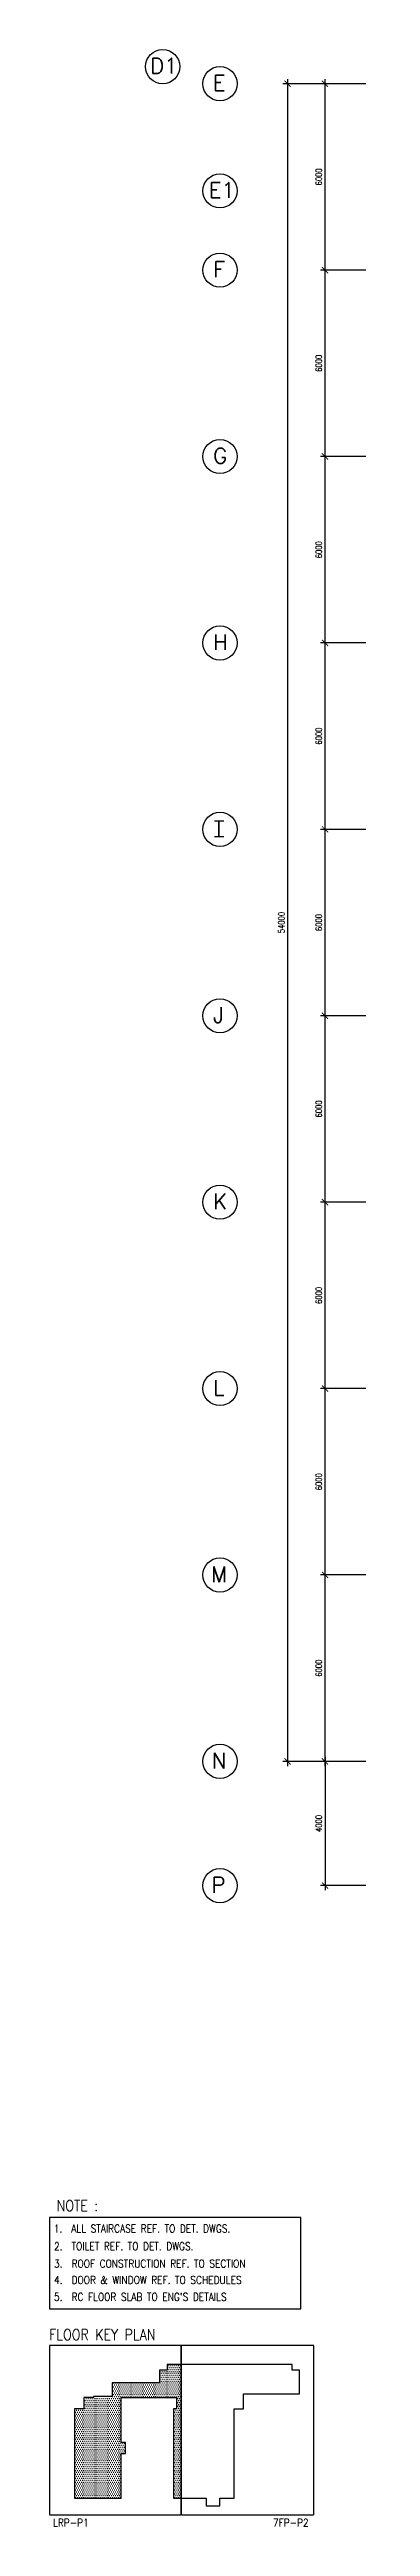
# Model space of a CAD drawing. Extents: x 2687779 to 2997471, y -863049 to -631414.
# Drawn here: x 2873484 to 2883788, y -863049 to -783324 of the extents above; entities that cross this region are included whole.
import ezdxf
from ezdxf.enums import TextEntityAlignment as Align

# ---------------------------------------------------------------- set-up
doc = ezdxf.new("R2010")
doc.units = 0
doc.header["$LTSCALE"] = 10
doc.header["$MEASUREMENT"] = 0
doc.header["$PDMODE"] = 34
doc.linetypes.add('DASHED', pattern=[0.75, 0.5, -0.25])
doc.layers.get('0').update_dxf_attribs({"linetype": 'CONTINUOUS'})
doc.layers.get('DEFPOINTS').update_dxf_attribs({"linetype": 'CONTINUOUS'})
for name, color, linetype in [('DIM', 7, 'CONTINUOUS'), ('GRID-T', 7, 'CONTINUOUS'), ('LINE', 7, 'CONTINUOUS'), ('PL', 5, 'CONTINUOUS'), ('T50', 3, 'CONTINUOUS')]:
    doc.layers.add(name, color=color, linetype=linetype)
doc.styles.add('ROMANS', font='romans.shx', dxfattribs={"width": 0.8, "height": 100})
doc.styles.get("Standard").update_dxf_attribs({"font": 'ROMANS.SHX'})
doc.dimstyles.new('STANDARD$0', dxfattribs={"dimscale": 0, "dimtxt": 8, "dimasz": 6, "dimexe": 1, "dimexo": 1, "dimgap": 3, "dimtad": 1, "dimdec": 0, "dimlfac": -1, "dimrnd": 1, "dimzin": 0, "dimdsep": 46, "dimtxsty": 'Standard', "dimcen": 0, "dimclrd": 5, "dimclre": 250, "dimadec": 0, "dimazin": 0, "dimtfac": 1, "dimtdec": 4, "dimtofl": 0, "dimtmove": 0, "dimatfit": 3, "dimfxl": 1, "dimtolj": 1, "dimtzin": 0, "dimarcsym": 0})

msp = doc.modelspace()

# ---------------------------------------------------------------- texts
at = {"layer": 'GRID-T', "color": 3, "style": 'ROMANS'}
for s, p in [('D1', (2876716.8, -784099.9)), ('E', (2878731.9, -784649.9)), ('E1', (2878597, -788099.9)), ('F', (2878739.3, -790649.9)), ('G', (2878739.3, -796649.9)), ('H', (2878739.3, -802649.9)), ('I', (2878836.6, -808649.9)), ('J', (2878739.3, -814649.9)), ('K', (2878739.3, -820649.9)), ('L', (2878739.3, -826649.9)), ('M', (2878669.6, -832649.9)), ('N', (2878693.5, -838649.9)), ('P', (2878680.3, -842649.9))]:
    msp.add_text(s, height=500, dxfattribs=at).set_placement(p)
at = {"layer": 'T50', "color": 3, "style": 'ROMANS', "width": 0.85}
msp.add_text('NOTE :', height=350, dxfattribs=at).set_placement((2874375.9, -852723.6, 1895.1), align=Align.MIDDLE)
at = {"layer": 'T50', "color": 2, "style": 'ROMANS', "width": 0.85}
for s, p in [('1.  ALL STAIRCASE REF. TO DET. DWGS.', (2873615.4, -853584.9)), ('2.  TOILET REF. TO DET. DWGS.', (2873623.4, -854153.5)), ('3.  ROOF CONSTRUCTION REF. TO SECTION', (2873623.4, -854716.3)), ('4.  DOOR & WINDOW REF. TO SCHEDULES', (2873623.4, -855241.3)), ("5.  RC FLOOR SLAB TO ENG'S DETAILS", (2873623.4, -855784.3)), ('LRP-P1', (2873593.7, -863049.4)), ('7FP-P2', (2880655.9, -863049.4))]:
    msp.add_text(s, height=250, dxfattribs=at).set_placement(p)
at = {"layer": 'T50', "color": 3, "style": 'ROMANS', "width": 0.85}
msp.add_text('FLOOR KEY PLAN', height=350, dxfattribs=at).set_placement((2873468.7, -857048.5))

# ---------------------------------------------------------------- blocks, each defined once
blk = doc.blocks.new('_ARCHTICK')
at = {"color": 0, "linetype": 'ByBlock', "const_width": 0.15}
blk.add_lwpolyline([(-0.5, -0.5), (0.5, 0.5)], dxfattribs=at)
blk = doc.blocks.new('*D93')
at = {"layer": 'DEFPOINTS', "color": 0, "transparency": 16777216}
for p in [(2881131, -784424), (2883030, -784424), (2883030, -838424)]:
    blk.add_point(p, dxfattribs=at)
at = {"layer": 'DIM', "color": 7, "lineweight": -2, "transparency": 16777216}
for p, q in [((2882880, -784424), (2880981, -784424)), ((2881131, -838574), (2881131, -784274)), ((2882880, -838424), (2880981, -838424))]:
    blk.add_line(p, q, dxfattribs=at)
at = {"layer": 'DIM', "color": 7, "lineweight": -2, "transparency": 16777216, "xscale": 200, "yscale": 200, "zscale": 200}
for p, rotation in [((2881131, -784424), 90), ((2881131, -838424), 270)]:
    blk.add_blockref('_ARCHTICK', p, dxfattribs=dict(at, rotation=rotation))
at = {"layer": 'DIM', "color": 7, "transparency": 16777216, "insert": (2880931, -811424), "char_height": 200, "attachment_point": 5, "rotation": 90, "style": 'ROMANS'}
blk.add_mtext('\\A1;54000', dxfattribs=at)
blk = doc.blocks.new('*D94')
at = {"layer": 'DEFPOINTS', "color": 0, "transparency": 16777216}
for p in [(2882331, -832424), (2883788, -832424), (2883788, -838424)]:
    blk.add_point(p, dxfattribs=at)
at = {"layer": 'DIM', "color": 7, "lineweight": -2, "transparency": 16777216}
for p, q in [((2882331, -838574), (2882331, -832274)), ((2883638, -832424), (2882181, -832424)), ((2883638, -838424), (2882181, -838424))]:
    blk.add_line(p, q, dxfattribs=at)
at = {"layer": 'DIM', "color": 7, "lineweight": -2, "transparency": 16777216, "xscale": 200, "yscale": 200, "zscale": 200}
for p, rotation in [((2882331, -832424), 90), ((2882331, -838424), 270)]:
    blk.add_blockref('_ARCHTICK', p, dxfattribs=dict(at, rotation=rotation))
at = {"layer": 'DIM', "color": 7, "transparency": 16777216, "insert": (2882131, -835424), "char_height": 200, "attachment_point": 5, "rotation": 90, "style": 'ROMANS'}
blk.add_mtext('\\A1;6000', dxfattribs=at)
blk = doc.blocks.new('*D95')
at = {"layer": 'DEFPOINTS', "color": 0, "transparency": 16777216}
for p in [(2882331, -826424), (2883788, -826424), (2883788, -832424)]:
    blk.add_point(p, dxfattribs=at)
at = {"layer": 'DIM', "color": 7, "lineweight": -2, "transparency": 16777216}
for p, q in [((2883638, -826424), (2882181, -826424)), ((2882331, -832574), (2882331, -826274)), ((2883638, -832424), (2882181, -832424))]:
    blk.add_line(p, q, dxfattribs=at)
at = {"layer": 'DIM', "color": 7, "lineweight": -2, "transparency": 16777216, "xscale": 200, "yscale": 200, "zscale": 200}
for p, rotation in [((2882331, -826424), 90), ((2882331, -832424), 270)]:
    blk.add_blockref('_ARCHTICK', p, dxfattribs=dict(at, rotation=rotation))
at = {"layer": 'DIM', "color": 7, "transparency": 16777216, "insert": (2882131, -829424), "char_height": 200, "attachment_point": 5, "rotation": 90, "style": 'ROMANS'}
blk.add_mtext('\\A1;6000', dxfattribs=at)
blk = doc.blocks.new('*D96')
at = {"layer": 'DEFPOINTS', "color": 0, "transparency": 16777216}
for p in [(2882331, -820424), (2883788, -820424), (2883788, -826424)]:
    blk.add_point(p, dxfattribs=at)
at = {"layer": 'DIM', "color": 7, "lineweight": -2, "transparency": 16777216}
for p, q in [((2882331, -826574), (2882331, -820274)), ((2883638, -820424), (2882181, -820424)), ((2883638, -826424), (2882181, -826424))]:
    blk.add_line(p, q, dxfattribs=at)
at = {"layer": 'DIM', "color": 7, "lineweight": -2, "transparency": 16777216, "xscale": 200, "yscale": 200, "zscale": 200}
for p, rotation in [((2882331, -820424), 90), ((2882331, -826424), 270)]:
    blk.add_blockref('_ARCHTICK', p, dxfattribs=dict(at, rotation=rotation))
at = {"layer": 'DIM', "color": 7, "transparency": 16777216, "insert": (2882131, -823424), "char_height": 200, "attachment_point": 5, "rotation": 90, "style": 'ROMANS'}
blk.add_mtext('\\A1;6000', dxfattribs=at)
blk = doc.blocks.new('*D97')
at = {"layer": 'DEFPOINTS', "color": 0, "transparency": 16777216}
for p in [(2882331, -814424), (2883788, -814424), (2883788, -820424)]:
    blk.add_point(p, dxfattribs=at)
at = {"layer": 'DIM', "color": 7, "lineweight": -2, "transparency": 16777216}
for p, q in [((2883638, -814424), (2882181, -814424)), ((2882331, -820574), (2882331, -814274)), ((2883638, -820424), (2882181, -820424))]:
    blk.add_line(p, q, dxfattribs=at)
at = {"layer": 'DIM', "color": 7, "lineweight": -2, "transparency": 16777216, "xscale": 200, "yscale": 200, "zscale": 200}
for p, rotation in [((2882331, -814424), 90), ((2882331, -820424), 270)]:
    blk.add_blockref('_ARCHTICK', p, dxfattribs=dict(at, rotation=rotation))
at = {"layer": 'DIM', "color": 7, "transparency": 16777216, "insert": (2882131, -817424), "char_height": 200, "attachment_point": 5, "rotation": 90, "style": 'ROMANS'}
blk.add_mtext('\\A1;6000', dxfattribs=at)
blk = doc.blocks.new('*D98')
at = {"layer": 'DEFPOINTS', "color": 0, "transparency": 16777216}
for p in [(2882331, -808424), (2883788, -808424), (2883788, -814424)]:
    blk.add_point(p, dxfattribs=at)
at = {"layer": 'DIM', "color": 7, "lineweight": -2, "transparency": 16777216}
for p, q in [((2882331, -814574), (2882331, -808274)), ((2883638, -808424), (2882181, -808424)), ((2883638, -814424), (2882181, -814424))]:
    blk.add_line(p, q, dxfattribs=at)
at = {"layer": 'DIM', "color": 7, "lineweight": -2, "transparency": 16777216, "xscale": 200, "yscale": 200, "zscale": 200}
for p, rotation in [((2882331, -808424), 90), ((2882331, -814424), 270)]:
    blk.add_blockref('_ARCHTICK', p, dxfattribs=dict(at, rotation=rotation))
at = {"layer": 'DIM', "color": 7, "transparency": 16777216, "insert": (2882131, -811424), "char_height": 200, "attachment_point": 5, "rotation": 90, "style": 'ROMANS'}
blk.add_mtext('\\A1;6000', dxfattribs=at)
blk = doc.blocks.new('*D99')
at = {"layer": 'DEFPOINTS', "color": 0, "transparency": 16777216}
for p in [(2882331, -802424), (2883788, -802424), (2883788, -808424)]:
    blk.add_point(p, dxfattribs=at)
at = {"layer": 'DIM', "color": 7, "lineweight": -2, "transparency": 16777216}
for p, q in [((2883638, -802424), (2882181, -802424)), ((2882331, -808574), (2882331, -802274)), ((2883638, -808424), (2882181, -808424))]:
    blk.add_line(p, q, dxfattribs=at)
at = {"layer": 'DIM', "color": 7, "lineweight": -2, "transparency": 16777216, "xscale": 200, "yscale": 200, "zscale": 200}
for p, rotation in [((2882331, -802424), 90), ((2882331, -808424), 270)]:
    blk.add_blockref('_ARCHTICK', p, dxfattribs=dict(at, rotation=rotation))
at = {"layer": 'DIM', "color": 7, "transparency": 16777216, "insert": (2882131, -805424), "char_height": 200, "attachment_point": 5, "rotation": 90, "style": 'ROMANS'}
blk.add_mtext('\\A1;6000', dxfattribs=at)
blk = doc.blocks.new('*D100')
at = {"layer": 'DEFPOINTS', "color": 0, "transparency": 16777216}
for p in [(2882331, -796424), (2883788, -796424), (2883788, -802424)]:
    blk.add_point(p, dxfattribs=at)
at = {"layer": 'DIM', "color": 7, "lineweight": -2, "transparency": 16777216}
for p, q in [((2883638, -796424), (2882181, -796424)), ((2882331, -802574), (2882331, -796274)), ((2883638, -802424), (2882181, -802424))]:
    blk.add_line(p, q, dxfattribs=at)
at = {"layer": 'DIM', "color": 7, "lineweight": -2, "transparency": 16777216, "xscale": 200, "yscale": 200, "zscale": 200}
for p, rotation in [((2882331, -796424), 90), ((2882331, -802424), 270)]:
    blk.add_blockref('_ARCHTICK', p, dxfattribs=dict(at, rotation=rotation))
at = {"layer": 'DIM', "color": 7, "transparency": 16777216, "insert": (2882131, -799424), "char_height": 200, "attachment_point": 5, "rotation": 90, "style": 'ROMANS'}
blk.add_mtext('\\A1;6000', dxfattribs=at)
blk = doc.blocks.new('*D101')
at = {"layer": 'DEFPOINTS', "color": 0, "transparency": 16777216}
for p in [(2882331, -790424), (2883788, -790424), (2883788, -796424)]:
    blk.add_point(p, dxfattribs=at)
at = {"layer": 'DIM', "color": 7, "lineweight": -2, "transparency": 16777216}
for p, q in [((2883638, -790424), (2882181, -790424)), ((2882331, -796574), (2882331, -790274)), ((2883638, -796424), (2882181, -796424))]:
    blk.add_line(p, q, dxfattribs=at)
at = {"layer": 'DIM', "color": 7, "lineweight": -2, "transparency": 16777216, "xscale": 200, "yscale": 200, "zscale": 200}
for p, rotation in [((2882331, -790424), 90), ((2882331, -796424), 270)]:
    blk.add_blockref('_ARCHTICK', p, dxfattribs=dict(at, rotation=rotation))
at = {"layer": 'DIM', "color": 7, "transparency": 16777216, "insert": (2882131, -793424), "char_height": 200, "attachment_point": 5, "rotation": 90, "style": 'ROMANS'}
blk.add_mtext('\\A1;6000', dxfattribs=at)
blk = doc.blocks.new('*D102')
at = {"layer": 'DEFPOINTS', "color": 0, "transparency": 16777216}
for p in [(2882331, -784424), (2883788, -784424), (2883788, -790424)]:
    blk.add_point(p, dxfattribs=at)
at = {"layer": 'DIM', "color": 7, "lineweight": -2, "transparency": 16777216}
for p, q in [((2883638, -784424), (2882181, -784424)), ((2882331, -790574), (2882331, -784274)), ((2883638, -790424), (2882181, -790424))]:
    blk.add_line(p, q, dxfattribs=at)
at = {"layer": 'DIM', "color": 7, "lineweight": -2, "transparency": 16777216, "xscale": 200, "yscale": 200, "zscale": 200}
for p, rotation in [((2882331, -784424), 90), ((2882331, -790424), 270)]:
    blk.add_blockref('_ARCHTICK', p, dxfattribs=dict(at, rotation=rotation))
at = {"layer": 'DIM', "color": 7, "transparency": 16777216, "insert": (2882131, -787424), "char_height": 200, "attachment_point": 5, "rotation": 90, "style": 'ROMANS'}
blk.add_mtext('\\A1;6000', dxfattribs=at)
blk = doc.blocks.new('*D103')
at = {"layer": 'DEFPOINTS', "color": 0, "transparency": 16777216}
for p in [(2883788, -838424), (2882331, -842424), (2883788, -842424)]:
    blk.add_point(p, dxfattribs=at)
at = {"layer": 'DIM', "color": 7, "lineweight": -2, "transparency": 16777216}
for p, q in [((2883638, -838424), (2882181, -838424)), ((2882331, -838274), (2882331, -842574)), ((2883638, -842424), (2882181, -842424))]:
    blk.add_line(p, q, dxfattribs=at)
at = {"layer": 'DIM', "color": 7, "lineweight": -2, "transparency": 16777216, "xscale": 200, "yscale": 200, "zscale": 200}
for p, rotation in [((2882331, -838424), 90), ((2882331, -842424), 270)]:
    blk.add_blockref('_ARCHTICK', p, dxfattribs=dict(at, rotation=rotation))
at = {"layer": 'DIM', "color": 7, "transparency": 16777216, "insert": (2882131, -840424), "char_height": 200, "attachment_point": 5, "rotation": 90, "style": 'ROMANS'}
blk.add_mtext('\\A1;4000', dxfattribs=at)

# ---------------------------------------------------------------- dimensions: what is measured, and where the dimension line sits
at = {"layer": 'DIM'}
for p1, p2, distance, picture, middle in [((2883030.2, -838424.1), (2883030.2, -784424.1), 1899.4, '*D93', (2880930.7, -811424.1)), ((2883788, -832424.1), (2883788, -826424.1), 1457.3, '*D95', (2882130.7, -829424.1)), ((2883788, -838424.1), (2883788, -832424.1), 1457.3, '*D94', (2882130.7, -835424.1)), ((2883788, -838424.1), (2883788, -842424.1), -1457.3, '*D103', (2882130.7, -840424.1))]:
    dim = msp.add_aligned_dim(p1=p1, p2=p2, distance=distance, dimstyle='STANDARD$0', override={"dimscale": 100, "dimtxt": 2, "dimasz": 2, "dimexe": 1.5, "dimexo": 1.5, "dimgap": 1, "dimtxsty": 'ROMANS', "dimblk": 'ARCHTICK', "dimdle": 1.5, "dimclrd": 7, "dimclre": 7, "dimclrt": 7, "dimtdec": 0, "dimtmove": 2}, dxfattribs=at)
    dim.commit()
    dim.dimension.update_dxf_attribs({"geometry": picture, "text_midpoint": middle})
for base, p1, p2, picture, middle in [((2882330.7, -784424.1), (2883788, -790424.1), (2883788, -784424.1), '*D102', (2882130.7, -787424.1)), ((2882330.7, -790424.1), (2883788, -796424.1), (2883788, -790424.1), '*D101', (2882130.7, -793424.1)), ((2882330.7, -796424.1), (2883788, -802424.1), (2883788, -796424.1), '*D100', (2882130.7, -799424.1)), ((2882330.7, -802424.1), (2883788, -808424.1), (2883788, -802424.1), '*D99', (2882130.7, -805424.1)), ((2882330.7, -808424.1), (2883788, -814424.1), (2883788, -808424.1), '*D98', (2882130.7, -811424.1)), ((2882330.7, -814424.1), (2883788, -820424.1), (2883788, -814424.1), '*D97', (2882130.7, -817424.1)), ((2882330.7, -820424.1), (2883788, -826424.1), (2883788, -820424.1), '*D96', (2882130.7, -823424.1))]:
    dim = msp.add_linear_dim(base=base, p1=p1, p2=p2, angle=270, dimstyle='STANDARD$0', override={"dimscale": 100, "dimtxt": 2, "dimasz": 2, "dimexe": 1.5, "dimexo": 1.5, "dimgap": 1, "dimtxsty": 'ROMANS', "dimblk": 'ARCHTICK', "dimdle": 1.5, "dimclrd": 7, "dimclre": 7, "dimclrt": 7, "dimtdec": 0, "dimtmove": 2}, dxfattribs=at)
    dim.commit()
    dim.dimension.update_dxf_attribs({"geometry": picture, "text_midpoint": middle})

# ---------------------------------------------------------------- hatches: boundary and pattern name
at = {"layer": 'PL', "linetype": 'Continuous'}
h = msp.add_hatch(dxfattribs=at)
h.set_pattern_fill('DOTS', color=6, scale=1000, style=0)
h.set_pattern_definition([(0, (1463785.31, -3806.485), (31.25, 62.5), [0, -62.5])])
h.paths.add_polyline_path([(2877554.9, -858902.1), (2877554.9, -859262.1), (2877464.9, -859262.1), (2877464.9, -862142.1), (2877708.7, -862142.1), (2877708.7, -857840.1), (2877254.9, -857840.1), (2877254.9, -858016.1), (2877014.9, -858016.1), (2877014.9, -858422.1), (2875496.9, -858422.1), (2875496.9, -858869.1), (2874895.3, -858869.1), (2874895.3, -858902.1), (2874584.9, -858902.1), (2874584.9, -859262.1), (2874284.9, -859262.1), (2874284.9, -862142.1), (2875784.9, -862142.1), (2875784.9, -860702.1), (2875919.9, -860702.1), (2875919.9, -860342.1), (2875784.9, -860341.6), (2875784.9, -858902.1)])

# ---------------------------------------------------------------- linework, layer by layer
at = {"layer": 'GRID-T', "color": 3}
for p, q in [((2878782.3, -808149.3), (2879078, -808149.3)), ((2878782.3, -808652.2), (2879078, -808652.2))]:
    msp.add_line(p, q, dxfattribs=at)
at = {"layer": 'GRID-T', "color": 7}
for centre in [(2877117.2, -783874.1), (2878954.5, -784424.1), (2878954.5, -787874.1), (2878954.5, -790424.1), (2878954.5, -796424.1), (2878954.5, -802424.1), (2878954.5, -808424.1), (2878954.5, -814424.1), (2878954.5, -820424.1), (2878954.5, -826424.1), (2878954.5, -832424.1), (2878954.5, -838424.1), (2878954.5, -842424.1)]:
    msp.add_circle(centre, 550, dxfattribs=at)
at = {"layer": 'LINE', "linetype": 'Continuous'}
msp.add_lwpolyline([(2873483.6, -856043.9), (2881551.7, -856043.9), (2881551.7, -853107.8), (2873483.6, -853107.8)], close=True, dxfattribs=at)
at = {"layer": 'PL', "color": 33, "linetype": 'DASHED'}
for points in [[(2873483.6, -862674), (2877708.7, -862674), (2877708.7, -857225.1), (2873483.6, -857225.1)], [(2877708.7, -862674), (2881969.6, -862674), (2881969.6, -857225.1), (2877708.7, -857225.1)]]:
    msp.add_lwpolyline(points, close=True, dxfattribs=at)
at = {"layer": 'PL', "color": 2, "linetype": 'Continuous'}
msp.add_lwpolyline([(2874284.9, -859262.1), (2874284.9, -862142.1), (2875784.9, -862142.1), (2875784.9, -860702.1), (2875919.9, -860702.1), (2875919.9, -860342.1), (2875784.9, -860341.6), (2875784.9, -858902.1), (2877554.9, -858902.1), (2877554.9, -859262.1), (2877464.9, -859262.1), (2877464.9, -862142.1), (2878514.9, -862142.1), (2878514.9, -862382.1), (2878946.9, -862382.1), (2878946.9, -862142.1), (2879414.9, -862142.1), (2879414.9, -859262.1), (2879714.9, -859262.1), (2879714.9, -858782.1), (2881514.9, -858782.1), (2881514.9, -858017.8), (2881274.9, -858017.8), (2881274.9, -857840.1), (2877254.9, -857840.1), (2877254.9, -858016.1), (2877014.9, -858016.1), (2877014.9, -858422.1), (2875496.9, -858422.1), (2875496.9, -858869.1), (2874895.3, -858869.1), (2874895.3, -858902.1), (2874584.9, -858902.1), (2874584.9, -859262.1), (2874284.9, -859262.1)], dxfattribs=at)

msp.set_redraw_order([(e.dxf.handle, doc.entitydb.next_handle()) for e in msp.query("TEXT MTEXT ATTDEF DIMENSION ARC_DIMENSION")])  # texts and dimensions are drawn at this point

doc.saveas('drawing.dxf')
